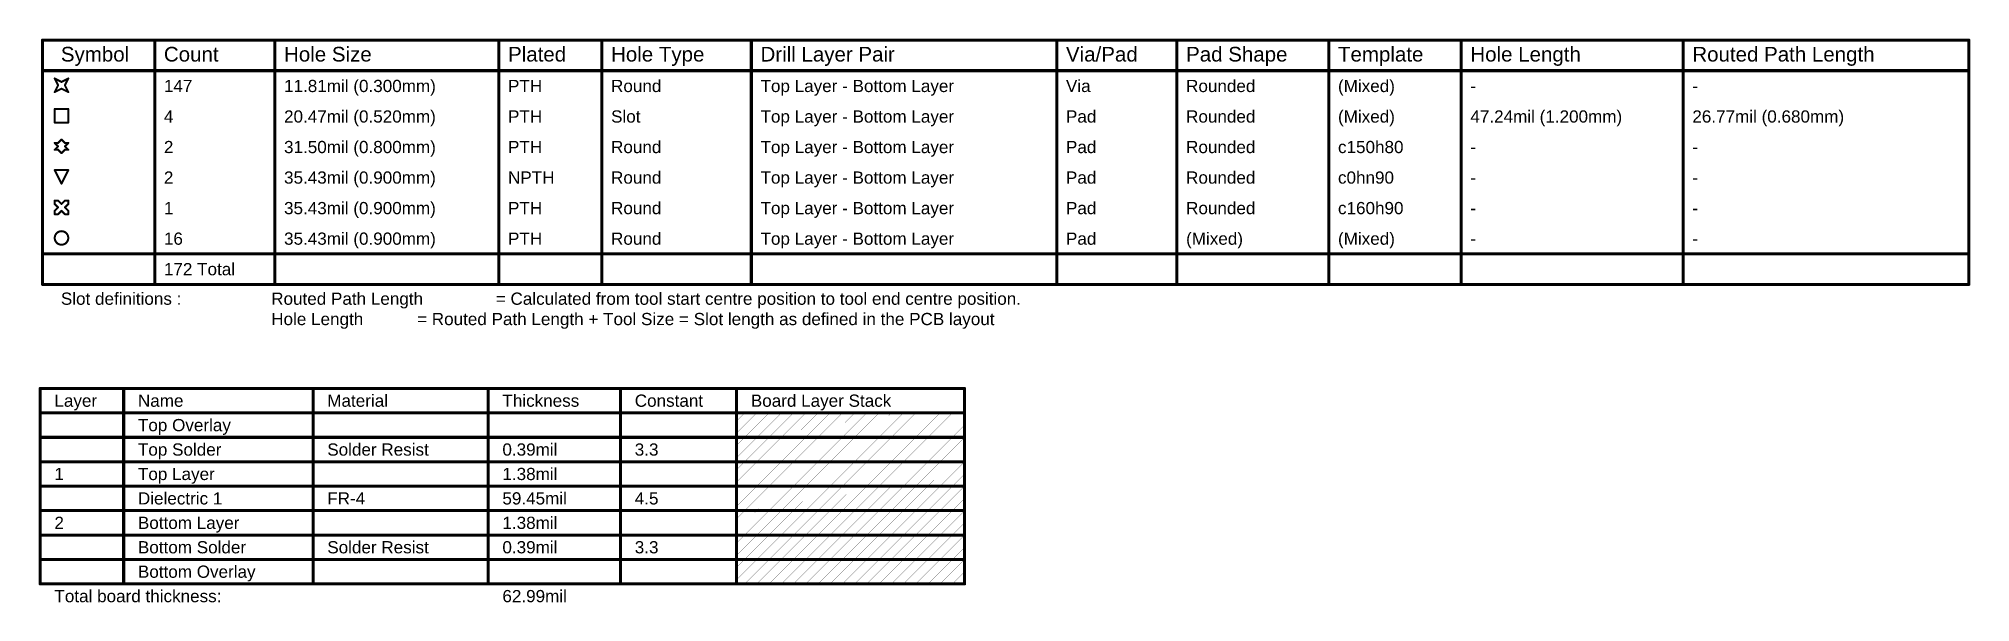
# Model space of a CAD drawing. Header units: inches. Extents: x 0 to 12.4, y -0.6 to 2.2.
# Drawn here: x 2.91 to 12.39, y -0.6 to 2.17 of the extents above; entities that cross this region are included whole.
import ezdxf

# ---------------------------------------------------------------- set-up
doc = ezdxf.new("R2010")
doc.units = ezdxf.units.IN
doc.header["$MEASUREMENT"] = 0
doc.layers.add('Drill Drawing', color=1, linetype='Continuous')
doc.layers.add('Fabrication', color=76, linetype='Continuous')
doc.styles.add('Arial', font='', dxfattribs={"height": 0.2})
doc.styles.get('Arial').set_extended_font_data('Arial')

msp = doc.modelspace()

# ---------------------------------------------------------------- texts
at = {"layer": 'Drill Drawing', "style": 'Arial'}
for s, height, p in [('Symbol', 0.072, (3.0154, 2.056)), ('Count', 0.072, (3.5212, 2.056)), ('Hole Size', 0.072, (4.1111, 2.056)), ('Plated', 0.072, (5.2108, 2.056)), ('Hole Type', 0.072, (5.7166, 2.056)), ('Drill Layer Pair', 0.072, (6.4504, 2.056)), ('Via/Pad', 0.072, (7.95, 2.056)), ('Pad Shape', 0.072, (8.5398, 2.056)), ('Template', 0.072, (9.2856, 2.056)), ('Hole Length', 0.072, (9.9355, 2.056)), ('Routed Path Length', 0.072, (11.0252, 2.056)), ('147', 0.06, (3.5212, 1.906)), ('11.81mil (0.300mm)', 0.06, (4.1111, 1.906)), ('PTH', 0.06, (5.2108, 1.906)), ('Round', 0.06, (5.7166, 1.906)), ('Top Layer - Bottom Layer', 0.06, (6.4504, 1.906)), ('Via', 0.06, (7.95, 1.906)), ('Rounded', 0.06, (8.5398, 1.906)), ('(Mixed)', 0.06, (9.2856, 1.906)), ('-', 0.06, (9.9355, 1.906)), ('-', 0.06, (11.0252, 1.906)), ('4', 0.06, (3.5212, 1.756)), ('20.47mil (0.520mm)', 0.06, (4.1111, 1.756)), ('PTH', 0.06, (5.2108, 1.756)), ('Slot', 0.06, (5.7166, 1.756)), ('Top Layer - Bottom Layer', 0.06, (6.4504, 1.756)), ('Pad', 0.06, (7.95, 1.756)), ('Rounded', 0.06, (8.5398, 1.756)), ('(Mixed)', 0.06, (9.2856, 1.756)), ('47.24mil (1.200mm)', 0.06, (9.9355, 1.756)), ('26.77mil (0.680mm)', 0.06, (11.0252, 1.756)), ('2', 0.06, (3.5212, 1.606)), ('31.50mil (0.800mm)', 0.06, (4.1111, 1.606)), ('PTH', 0.06, (5.2108, 1.606)), ('Round', 0.06, (5.7166, 1.606)), ('Top Layer - Bottom Layer', 0.06, (6.4504, 1.606)), ('Pad', 0.06, (7.95, 1.606)), ('Rounded', 0.06, (8.5398, 1.606)), ('c150h80', 0.06, (9.2856, 1.606)), ('-', 0.06, (9.9355, 1.606)), ('-', 0.06, (11.0252, 1.606)), ('35.43mil (0.900mm)', 0.06, (4.1111, 1.456)), ('Round', 0.06, (5.7166, 1.456)), ('Pad', 0.06, (7.95, 1.456)), ('Rounded', 0.06, (8.5398, 1.456)), ('c0hn90', 0.06, (9.2856, 1.456)), ('2', 0.06, (3.5212, 1.456)), ('NPTH', 0.06, (5.2108, 1.456)), ('Top Layer - Bottom Layer', 0.06, (6.4504, 1.456)), ('-', 0.06, (9.9355, 1.456)), ('-', 0.06, (11.0252, 1.456)), ('1', 0.06, (3.5212, 1.306)), ('35.43mil (0.900mm)', 0.06, (4.1111, 1.306)), ('PTH', 0.06, (5.2108, 1.306)), ('Round', 0.06, (5.7166, 1.306)), ('Top Layer - Bottom Layer', 0.06, (6.4504, 1.306)), ('Pad', 0.06, (7.95, 1.306)), ('Rounded', 0.06, (8.5398, 1.306)), ('c160h90', 0.06, (9.2856, 1.306)), ('-', 0.06, (9.9355, 1.306)), ('-', 0.06, (11.0252, 1.306)), ('16', 0.06, (3.5212, 1.156)), ('35.43mil (0.900mm)', 0.06, (4.1111, 1.156)), ('PTH', 0.06, (5.2108, 1.156)), ('Round', 0.06, (5.7166, 1.156)), ('Top Layer - Bottom Layer', 0.06, (6.4504, 1.156)), ('Pad', 0.06, (7.95, 1.156)), ('(Mixed)', 0.06, (8.5398, 1.156)), ('(Mixed)', 0.06, (9.2856, 1.156)), ('-', 0.06, (9.9355, 1.156)), ('-', 0.06, (11.0252, 1.156)), ('172 Total', 0.06, (3.5212, 1.006)), ('Slot definitions :', 0.06, (3.0154, 0.861)), ('Routed Path Length', 0.06, (4.0481, 0.861)), ('= Calculated from tool start centre position to tool end centre position.', 0.06, (5.1507, 0.861)), ('Hole Length', 0.06, (4.0481, 0.7611)), (' = Routed Path Length + Tool Size = Slot length as defined in the PCB layout', 0.06, (4.7409, 0.7611))]:
    msp.add_text(s, height=height, dxfattribs=at).set_placement(p)
at = {"layer": 'Fabrication', "style": 'Arial'}
for s, p in [('Layer', (2.9837, 0.36)), ('Name', (3.3937, 0.36)), ('Material', (4.3234, 0.36)), ('Thickness', (5.1832, 0.36)), ('Constant', (5.833, 0.36)), ('Board Layer Stack', (6.4029, 0.36)), ('Top Overlay', (3.3937, 0.24)), ('Top Solder', (3.3937, 0.12)), ('Solder Resist', (4.3234, 0.12)), ('0.39mil', (5.1832, 0.12)), ('3.3', (5.833, 0.12)), ('1', (2.9837, 0)), ('Top Layer', (3.3937, 0)), ('1.38mil', (5.1832, 0)), ('Dielectric 1', (3.3937, -0.12)), ('FR-4', (4.3234, -0.12)), ('59.45mil', (5.1832, -0.12)), ('4.5', (5.833, -0.12)), ('2', (2.9837, -0.24)), ('Bottom Layer', (3.3937, -0.24)), ('1.38mil', (5.1832, -0.24)), ('Bottom Solder', (3.3937, -0.36)), ('Solder Resist', (4.3234, -0.36)), ('0.39mil', (5.1832, -0.36)), ('3.3', (5.833, -0.36)), ('Bottom Overlay', (3.3937, -0.48)), ('Total board thickness:', (2.9837, -0.6)), ('62.99mil', (5.1832, -0.6))]:
    msp.add_text(s, height=0.06, dxfattribs=at).set_placement(p)

# ---------------------------------------------------------------- linework, layer by layer
at = {"layer": 'Drill Drawing'}
for points, const_width in [([(2.9254, 2.161), (12.3828, 2.161)], 0.015), ([(2.9254, 0.961), (2.9254, 2.161)], 0.015), ([(3.4762, 0.961), (3.4762, 2.161)], 0.015), ([(4.0661, 0.961), (4.0661, 2.161)], 0.015), ([(5.1658, 0.961), (5.1658, 2.161)], 0.015), ([(5.6716, 0.961), (5.6716, 2.161)], 0.015), ([(6.4054, 0.961), (6.4054, 2.161)], 0.015), ([(7.905, 0.961), (7.905, 2.161)], 0.015), ([(8.4948, 0.961), (8.4948, 2.161)], 0.015), ([(9.2406, 0.961), (9.2406, 2.161)], 0.015), ([(9.8905, 0.961), (9.8905, 2.161)], 0.015), ([(10.9802, 0.961), (10.9802, 2.161)], 0.015), ([(12.3828, 0.961), (12.3828, 2.161)], 0.015), ([(2.9254, 2.011), (12.3828, 2.011)], 0.015), ([(2.9852, 1.9727), (3.0185, 1.956)], 0.01), ([(2.9852, 1.9727), (3.0018, 1.9393)], 0.01), ([(2.9852, 1.906), (3.0018, 1.9393)], 0.01), ([(2.9852, 1.906), (3.0185, 1.9227)], 0.01), ([(3.0185, 1.956), (3.0518, 1.9727)], 0.01), ([(3.0185, 1.9227), (3.0518, 1.906)], 0.01), ([(3.0352, 1.9393), (3.0518, 1.9727)], 0.01), ([(3.0352, 1.9393), (3.0518, 1.906)], 0.01), ([(2.9852, 1.8227), (3.0518, 1.8227)], 0.01), ([(2.9852, 1.756), (2.9852, 1.8227)], 0.01), ([(3.0518, 1.756), (3.0518, 1.8227)], 0.01), ([(2.9852, 1.756), (3.0518, 1.756)], 0.01), ([(2.9852, 1.656), (3.0018, 1.6393)], 0.01), ([(2.9852, 1.656), (3.0018, 1.656)], 0.01), ([(2.9852, 1.6227), (3.0018, 1.6393)], 0.01), ([(2.9852, 1.6227), (3.0018, 1.6227)], 0.01), ([(3.0018, 1.656), (3.0185, 1.6727)], 0.01), ([(3.0018, 1.6227), (3.0185, 1.606)], 0.01), ([(3.0185, 1.6727), (3.0352, 1.656)], 0.01), ([(3.0185, 1.606), (3.0352, 1.6227)], 0.01), ([(3.0352, 1.656), (3.0518, 1.656)], 0.01), ([(3.0352, 1.6393), (3.0518, 1.656)], 0.01), ([(3.0352, 1.6393), (3.0518, 1.6227)], 0.01), ([(3.0352, 1.6227), (3.0518, 1.6227)], 0.01), ([(2.9852, 1.5227), (3.0518, 1.5227)], 0.01), ([(2.9852, 1.5227), (3.0185, 1.456)], 0.01), ([(3.0185, 1.456), (3.0518, 1.5227)], 0.01), ([(2.9852, 1.356), (2.9852, 1.3727)], 0.01), ([(2.9852, 1.3727), (3.0018, 1.3727)], 0.01), ([(2.9852, 1.356), (3.0018, 1.3393)], 0.01), ([(2.9852, 1.3227), (3.0018, 1.3393)], 0.01), ([(3.0018, 1.3727), (3.0185, 1.356)], 0.01), ([(3.0185, 1.356), (3.0352, 1.3727)], 0.01), ([(3.0352, 1.3727), (3.0518, 1.3727)], 0.01), ([(3.0352, 1.3393), (3.0518, 1.356)], 0.01), ([(3.0352, 1.3393), (3.0518, 1.3227)], 0.01), ([(3.0518, 1.356), (3.0518, 1.3727)], 0.01), ([(2.9852, 1.306), (2.9852, 1.3227)], 0.01), ([(2.9852, 1.306), (3.0018, 1.306)], 0.01), ([(3.0018, 1.306), (3.0185, 1.3227)], 0.01), ([(3.0185, 1.3227), (3.0352, 1.306)], 0.01), ([(3.0352, 1.306), (3.0518, 1.306)], 0.01), ([(3.0518, 1.306), (3.0518, 1.3227)], 0.01), ([(2.9254, 1.111), (12.3828, 1.111)], 0.015), ([(2.9254, 0.961), (12.3828, 0.961)], 0.015)]:
    msp.add_lwpolyline(points, dxfattribs=dict(at, const_width=const_width))
for points, const_width in [([(2.9216, 2.161, 1), (2.9291, 2.161, 1)], 0.0075), ([(2.9216, 2.161, 1), (2.9291, 2.161, 1)], 0.0075), ([(3.4725, 2.161, 1), (3.48, 2.161, 1)], 0.0075), ([(4.0623, 2.161, 1), (4.0698, 2.161, 1)], 0.0075), ([(5.162, 2.161, 1), (5.1695, 2.161, 1)], 0.0075), ([(5.6679, 2.161, 1), (5.6754, 2.161, 1)], 0.0075), ([(6.4017, 2.161, 1), (6.4092, 2.161, 1)], 0.0075), ([(7.9013, 2.161, 1), (7.9088, 2.161, 1)], 0.0075), ([(8.4911, 2.161, 1), (8.4986, 2.161, 1)], 0.0075), ([(9.2369, 2.161, 1), (9.2444, 2.161, 1)], 0.0075), ([(9.8867, 2.161, 1), (9.8942, 2.161, 1)], 0.0075), ([(10.9764, 2.161, 1), (10.9839, 2.161, 1)], 0.0075), ([(12.379, 2.161, 1), (12.3865, 2.161, 1)], 0.0075), ([(12.379, 2.161, 1), (12.3865, 2.161, 1)], 0.0075), ([(2.9216, 2.011, 1), (2.9291, 2.011, 1)], 0.0075), ([(12.379, 2.011, 1), (12.3865, 2.011, 1)], 0.0075), ([(2.9827, 1.9727, 1), (2.9877, 1.9727, 1)], 0.005), ([(2.9827, 1.9727, 1), (2.9877, 1.9727, 1)], 0.005), ([(2.9827, 1.906, 1), (2.9877, 1.906, 1)], 0.005), ([(2.9827, 1.906, 1), (2.9877, 1.906, 1)], 0.005), ([(2.9993, 1.9393, 1), (3.0043, 1.9393, 1)], 0.005), ([(2.9993, 1.9393, 1), (3.0043, 1.9393, 1)], 0.005), ([(3.016, 1.956, 1), (3.021, 1.956, 1)], 0.005), ([(3.016, 1.956, 1), (3.021, 1.956, 1)], 0.005), ([(3.016, 1.9227, 1), (3.021, 1.9227, 1)], 0.005), ([(3.016, 1.9227, 1), (3.021, 1.9227, 1)], 0.005), ([(3.0327, 1.9393, 1), (3.0377, 1.9393, 1)], 0.005), ([(3.0327, 1.9393, 1), (3.0377, 1.9393, 1)], 0.005), ([(3.0493, 1.9727, 1), (3.0543, 1.9727, 1)], 0.005), ([(3.0493, 1.9727, 1), (3.0543, 1.9727, 1)], 0.005), ([(3.0493, 1.906, 1), (3.0543, 1.906, 1)], 0.005), ([(3.0493, 1.906, 1), (3.0543, 1.906, 1)], 0.005), ([(2.9827, 1.8227, 1), (2.9877, 1.8227, 1)], 0.005), ([(2.9827, 1.8227, 1), (2.9877, 1.8227, 1)], 0.005), ([(3.0493, 1.8227, 1), (3.0543, 1.8227, 1)], 0.005), ([(3.0493, 1.8227, 1), (3.0543, 1.8227, 1)], 0.005), ([(2.9827, 1.756, 1), (2.9877, 1.756, 1)], 0.005), ([(2.9827, 1.756, 1), (2.9877, 1.756, 1)], 0.005), ([(3.0493, 1.756, 1), (3.0543, 1.756, 1)], 0.005), ([(3.0493, 1.756, 1), (3.0543, 1.756, 1)], 0.005), ([(2.9827, 1.656, 1), (2.9877, 1.656, 1)], 0.005), ([(2.9827, 1.656, 1), (2.9877, 1.656, 1)], 0.005), ([(2.9827, 1.6227, 1), (2.9877, 1.6227, 1)], 0.005), ([(2.9827, 1.6227, 1), (2.9877, 1.6227, 1)], 0.005), ([(2.9993, 1.656, 1), (3.0043, 1.656, 1)], 0.005), ([(2.9993, 1.656, 1), (3.0043, 1.656, 1)], 0.005), ([(2.9993, 1.6393, 1), (3.0043, 1.6393, 1)], 0.005), ([(2.9993, 1.6393, 1), (3.0043, 1.6393, 1)], 0.005), ([(2.9993, 1.6227, 1), (3.0043, 1.6227, 1)], 0.005), ([(2.9993, 1.6227, 1), (3.0043, 1.6227, 1)], 0.005), ([(3.016, 1.6727, 1), (3.021, 1.6727, 1)], 0.005), ([(3.016, 1.6727, 1), (3.021, 1.6727, 1)], 0.005), ([(3.0327, 1.656, 1), (3.0377, 1.656, 1)], 0.005), ([(3.0327, 1.656, 1), (3.0377, 1.656, 1)], 0.005), ([(3.0327, 1.6393, 1), (3.0377, 1.6393, 1)], 0.005), ([(3.0327, 1.6393, 1), (3.0377, 1.6393, 1)], 0.005), ([(3.0327, 1.6227, 1), (3.0377, 1.6227, 1)], 0.005), ([(3.0327, 1.6227, 1), (3.0377, 1.6227, 1)], 0.005), ([(3.0493, 1.656, 1), (3.0543, 1.656, 1)], 0.005), ([(3.0493, 1.656, 1), (3.0543, 1.656, 1)], 0.005), ([(3.0493, 1.6227, 1), (3.0543, 1.6227, 1)], 0.005), ([(3.0493, 1.6227, 1), (3.0543, 1.6227, 1)], 0.005), ([(2.9827, 1.5227, 1), (2.9877, 1.5227, 1)], 0.005), ([(2.9827, 1.5227, 1), (2.9877, 1.5227, 1)], 0.005), ([(3.016, 1.606, 1), (3.021, 1.606, 1)], 0.005), ([(3.016, 1.606, 1), (3.021, 1.606, 1)], 0.005), ([(3.0493, 1.5227, 1), (3.0543, 1.5227, 1)], 0.005), ([(3.0493, 1.5227, 1), (3.0543, 1.5227, 1)], 0.005), ([(3.016, 1.456, 1), (3.021, 1.456, 1)], 0.005), ([(3.016, 1.456, 1), (3.021, 1.456, 1)], 0.005), ([(2.9827, 1.3727, 1), (2.9877, 1.3727, 1)], 0.005), ([(2.9827, 1.3727, 1), (2.9877, 1.3727, 1)], 0.005), ([(2.9827, 1.356, 1), (2.9877, 1.356, 1)], 0.005), ([(2.9827, 1.356, 1), (2.9877, 1.356, 1)], 0.005), ([(2.9993, 1.3727, 1), (3.0043, 1.3727, 1)], 0.005), ([(2.9993, 1.3727, 1), (3.0043, 1.3727, 1)], 0.005), ([(2.9993, 1.3393, 1), (3.0043, 1.3393, 1)], 0.005), ([(2.9993, 1.3393, 1), (3.0043, 1.3393, 1)], 0.005), ([(3.016, 1.356, 1), (3.021, 1.356, 1)], 0.005), ([(3.016, 1.356, 1), (3.021, 1.356, 1)], 0.005), ([(3.0327, 1.3727, 1), (3.0377, 1.3727, 1)], 0.005), ([(3.0327, 1.3727, 1), (3.0377, 1.3727, 1)], 0.005), ([(3.0327, 1.3393, 1), (3.0377, 1.3393, 1)], 0.005), ([(3.0327, 1.3393, 1), (3.0377, 1.3393, 1)], 0.005), ([(3.0493, 1.3727, 1), (3.0543, 1.3727, 1)], 0.005), ([(3.0493, 1.3727, 1), (3.0543, 1.3727, 1)], 0.005), ([(3.0493, 1.356, 1), (3.0543, 1.356, 1)], 0.005), ([(3.0493, 1.356, 1), (3.0543, 1.356, 1)], 0.005), ([(2.9827, 1.3227, 1), (2.9877, 1.3227, 1)], 0.005), ([(2.9827, 1.3227, 1), (2.9877, 1.3227, 1)], 0.005), ([(2.9827, 1.306, 1), (2.9877, 1.306, 1)], 0.005), ([(2.9827, 1.306, 1), (2.9877, 1.306, 1)], 0.005), ([(2.9993, 1.306, 1), (3.0043, 1.306, 1)], 0.005), ([(2.9993, 1.306, 1), (3.0043, 1.306, 1)], 0.005), ([(3.016, 1.3227, 1), (3.021, 1.3227, 1)], 0.005), ([(3.016, 1.3227, 1), (3.021, 1.3227, 1)], 0.005), ([(3.0327, 1.306, 1), (3.0377, 1.306, 1)], 0.005), ([(3.0327, 1.306, 1), (3.0377, 1.306, 1)], 0.005), ([(3.0493, 1.3227, 1), (3.0543, 1.3227, 1)], 0.005), ([(3.0493, 1.3227, 1), (3.0543, 1.3227, 1)], 0.005), ([(3.0493, 1.306, 1), (3.0543, 1.306, 1)], 0.005), ([(3.0493, 1.306, 1), (3.0543, 1.306, 1)], 0.005), ([(3.0518, 1.1893, 1), (2.9852, 1.1893, 1)], 0.01), ([(2.9827, 1.1893, 1), (2.9877, 1.1893, 1)], 0.005), ([(3.0493, 1.1893, 1), (3.0543, 1.1893, 1)], 0.005), ([(2.9216, 1.111, 1), (2.9291, 1.111, 1)], 0.0075), ([(12.379, 1.111, 1), (12.3865, 1.111, 1)], 0.0075), ([(2.9216, 0.961, 1), (2.9291, 0.961, 1)], 0.0075), ([(2.9216, 0.961, 1), (2.9291, 0.961, 1)], 0.0075), ([(3.4725, 0.961, 1), (3.48, 0.961, 1)], 0.0075), ([(4.0623, 0.961, 1), (4.0698, 0.961, 1)], 0.0075), ([(5.162, 0.961, 1), (5.1695, 0.961, 1)], 0.0075), ([(5.6679, 0.961, 1), (5.6754, 0.961, 1)], 0.0075), ([(6.4017, 0.961, 1), (6.4092, 0.961, 1)], 0.0075), ([(7.9013, 0.961, 1), (7.9088, 0.961, 1)], 0.0075), ([(8.4911, 0.961, 1), (8.4986, 0.961, 1)], 0.0075), ([(9.2369, 0.961, 1), (9.2444, 0.961, 1)], 0.0075), ([(9.8867, 0.961, 1), (9.8942, 0.961, 1)], 0.0075), ([(10.9764, 0.961, 1), (10.9839, 0.961, 1)], 0.0075), ([(12.379, 0.961, 1), (12.3865, 0.961, 1)], 0.0075), ([(12.379, 0.961, 1), (12.3865, 0.961, 1)], 0.0075)]:
    msp.add_lwpolyline(points, format="xyb", close=True, dxfattribs=dict(at, const_width=const_width))
at = {"layer": 'Fabrication'}
for points, const_width in [([(2.9137, 0.45), (7.4525, 0.45)], 0.015), ([(2.9137, -0.51), (2.9137, 0.45)], 0.015), ([(3.3237, -0.51), (3.3237, 0.45)], 0.015), ([(4.2534, -0.51), (4.2534, 0.45)], 0.015), ([(5.1132, -0.51), (5.1132, 0.45)], 0.015), ([(5.763, -0.51), (5.763, 0.45)], 0.015), ([(6.3329, -0.51), (6.3329, 0.45)], 0.015), ([(7.4525, -0.51), (7.4525, 0.45)], 0.015), ([(2.9137, 0.33), (7.4525, 0.33)], 0.015), ([(6.3329, 0.2303), (6.4325, 0.33)], 0.001), ([(6.3329, 0.2903), (6.3725, 0.33)], 0.001), ([(6.3725, 0.21), (6.4925, 0.33)], 0.001), ([(6.4325, 0.21), (6.5525, 0.33)], 0.001), ([(6.4925, 0.21), (6.6125, 0.33)], 0.001), ([(6.5525, 0.21), (6.6725, 0.33)], 0.001), ([(6.6125, 0.21), (6.7325, 0.33)], 0.001), ([(6.6725, 0.21), (6.7925, 0.33)], 0.001), ([(6.7325, 0.21), (6.8525, 0.33)], 0.001), ([(6.7925, 0.21), (6.9125, 0.33)], 0.001), ([(6.8525, 0.21), (6.9725, 0.33)], 0.001), ([(6.9125, 0.21), (7.0325, 0.33)], 0.001), ([(6.9725, 0.21), (7.0925, 0.33)], 0.001), ([(7.0325, 0.21), (7.1525, 0.33)], 0.001), ([(7.0925, 0.21), (7.2125, 0.33)], 0.001), ([(7.1525, 0.21), (7.2725, 0.33)], 0.001), ([(7.2125, 0.21), (7.3325, 0.33)], 0.001), ([(7.2725, 0.21), (7.3925, 0.33)], 0.001), ([(7.3325, 0.21), (7.4525, 0.33)], 0.001), ([(2.9137, 0.21), (3.3237, 0.21)], 0.015), ([(3.3237, 0.21), (4.2534, 0.21)], 0.015), ([(4.2534, 0.21), (5.1132, 0.21)], 0.015), ([(5.1132, 0.21), (5.763, 0.21)], 0.015), ([(5.763, 0.21), (6.3329, 0.21)], 0.015), ([(6.3329, 0.21), (7.4525, 0.21)], 0.015), ([(6.3329, 0.1103), (6.4325, 0.21)], 0.001), ([(6.3329, 0.1703), (6.3725, 0.21)], 0.001), ([(6.3725, 0.09), (6.4925, 0.21)], 0.001), ([(6.4325, 0.09), (6.5525, 0.21)], 0.001), ([(6.4925, 0.09), (6.6125, 0.21)], 0.001), ([(6.5525, 0.09), (6.6725, 0.21)], 0.001), ([(6.6125, 0.09), (6.7325, 0.21)], 0.001), ([(6.6725, 0.09), (6.7925, 0.21)], 0.001), ([(6.7325, 0.09), (6.8525, 0.21)], 0.001), ([(6.7925, 0.09), (6.9125, 0.21)], 0.001), ([(6.8525, 0.09), (6.9725, 0.21)], 0.001), ([(6.9125, 0.09), (7.0325, 0.21)], 0.001), ([(6.9725, 0.09), (7.0925, 0.21)], 0.001), ([(7.0325, 0.09), (7.1525, 0.21)], 0.001), ([(7.0925, 0.09), (7.2125, 0.21)], 0.001), ([(7.1525, 0.09), (7.2725, 0.21)], 0.001), ([(7.2125, 0.09), (7.3325, 0.21)], 0.001), ([(7.2725, 0.09), (7.3925, 0.21)], 0.001), ([(7.3325, 0.09), (7.4525, 0.21)], 0.001), ([(7.3925, 0.21), (7.4525, 0.27)], 0.001), ([(2.9137, 0.09), (3.3237, 0.09)], 0.015), ([(3.3237, 0.09), (4.2534, 0.09)], 0.015), ([(4.2534, 0.09), (5.1132, 0.09)], 0.015), ([(5.1132, 0.09), (5.763, 0.09)], 0.015), ([(5.763, 0.09), (6.3329, 0.09)], 0.015), ([(6.3329, 0.09), (7.4525, 0.09)], 0.015), ([(7.3925, 0.09), (7.4525, 0.15)], 0.001), ([(6.3329, -0.0097), (6.4325, 0.09)], 0.001), ([(6.3329, 0.0503), (6.3725, 0.09)], 0.001), ([(6.3725, -0.03), (6.4925, 0.09)], 0.001), ([(6.4325, -0.03), (6.5525, 0.09)], 0.001), ([(6.4925, -0.03), (6.6125, 0.09)], 0.001), ([(6.5525, -0.03), (6.6725, 0.09)], 0.001), ([(6.6125, -0.03), (6.7325, 0.09)], 0.001), ([(6.6725, -0.03), (6.7925, 0.09)], 0.001), ([(6.7325, -0.03), (6.8525, 0.09)], 0.001), ([(6.7925, -0.03), (6.9125, 0.09)], 0.001), ([(6.8525, -0.03), (6.9725, 0.09)], 0.001), ([(6.9125, -0.03), (7.0325, 0.09)], 0.001), ([(6.9725, -0.03), (7.0925, 0.09)], 0.001), ([(7.0325, -0.03), (7.1525, 0.09)], 0.001), ([(7.0925, -0.03), (7.2125, 0.09)], 0.001), ([(7.1525, -0.03), (7.2725, 0.09)], 0.001), ([(7.2125, -0.03), (7.3325, 0.09)], 0.001), ([(7.2725, -0.03), (7.3925, 0.09)], 0.001), ([(7.3325, -0.03), (7.4525, 0.09)], 0.001), ([(7.3925, -0.03), (7.4525, 0.03)], 0.001), ([(2.9137, -0.03), (3.3237, -0.03)], 0.015), ([(3.3237, -0.03), (4.2534, -0.03)], 0.015), ([(4.2534, -0.03), (5.1132, -0.03)], 0.015), ([(5.1132, -0.03), (5.763, -0.03)], 0.015), ([(5.763, -0.03), (6.3329, -0.03)], 0.015), ([(6.3329, -0.03), (7.4525, -0.03)], 0.015), ([(6.3329, -0.1297), (6.4325, -0.03)], 0.001), ([(6.3329, -0.0697), (6.3725, -0.03)], 0.001), ([(6.3725, -0.15), (6.4925, -0.03)], 0.001), ([(6.4325, -0.15), (6.5525, -0.03)], 0.001), ([(6.4925, -0.15), (6.6125, -0.03)], 0.001), ([(6.5525, -0.15), (6.6725, -0.03)], 0.001), ([(6.6125, -0.15), (6.7325, -0.03)], 0.001), ([(6.6725, -0.15), (6.7925, -0.03)], 0.001), ([(6.7325, -0.15), (6.8525, -0.03)], 0.001), ([(6.7925, -0.15), (6.9125, -0.03)], 0.001), ([(6.8525, -0.15), (6.9725, -0.03)], 0.001), ([(6.9125, -0.15), (7.0325, -0.03)], 0.001), ([(6.9725, -0.15), (7.0925, -0.03)], 0.001), ([(7.0325, -0.15), (7.1525, -0.03)], 0.001), ([(7.0925, -0.15), (7.2125, -0.03)], 0.001), ([(7.1525, -0.15), (7.2725, -0.03)], 0.001), ([(7.2125, -0.15), (7.3325, -0.03)], 0.001), ([(7.2725, -0.15), (7.3925, -0.03)], 0.001), ([(7.3325, -0.15), (7.4525, -0.03)], 0.001), ([(7.3925, -0.15), (7.4525, -0.09)], 0.001), ([(2.9137, -0.15), (3.3237, -0.15)], 0.015), ([(3.3237, -0.15), (4.2534, -0.15)], 0.015), ([(4.2534, -0.15), (5.1132, -0.15)], 0.015), ([(5.1132, -0.15), (5.763, -0.15)], 0.015), ([(5.763, -0.15), (6.3329, -0.15)], 0.015), ([(6.3329, -0.15), (7.4525, -0.15)], 0.015), ([(6.3329, -0.2497), (6.4325, -0.15)], 0.001), ([(6.3329, -0.1897), (6.3725, -0.15)], 0.001), ([(6.3725, -0.27), (6.4925, -0.15)], 0.001), ([(6.4325, -0.27), (6.5525, -0.15)], 0.001), ([(6.4925, -0.27), (6.6125, -0.15)], 0.001), ([(6.5525, -0.27), (6.6725, -0.15)], 0.001), ([(6.6125, -0.27), (6.7325, -0.15)], 0.001), ([(6.6725, -0.27), (6.7925, -0.15)], 0.001), ([(6.7325, -0.27), (6.8525, -0.15)], 0.001), ([(6.7925, -0.27), (6.9125, -0.15)], 0.001), ([(6.8525, -0.27), (6.9725, -0.15)], 0.001), ([(6.9125, -0.27), (7.0325, -0.15)], 0.001), ([(6.9725, -0.27), (7.0925, -0.15)], 0.001), ([(7.0325, -0.27), (7.1525, -0.15)], 0.001), ([(7.0925, -0.27), (7.2125, -0.15)], 0.001), ([(7.1525, -0.27), (7.2725, -0.15)], 0.001), ([(7.2125, -0.27), (7.3325, -0.15)], 0.001), ([(7.2725, -0.27), (7.3925, -0.15)], 0.001), ([(7.3325, -0.27), (7.4525, -0.15)], 0.001), ([(2.9137, -0.27), (3.3237, -0.27)], 0.015), ([(3.3237, -0.27), (4.2534, -0.27)], 0.015), ([(4.2534, -0.27), (5.1132, -0.27)], 0.015), ([(5.1132, -0.27), (5.763, -0.27)], 0.015), ([(5.763, -0.27), (6.3329, -0.27)], 0.015), ([(6.3329, -0.27), (7.4525, -0.27)], 0.015), ([(6.3329, -0.3697), (6.4325, -0.27)], 0.001), ([(6.3329, -0.3097), (6.3725, -0.27)], 0.001), ([(6.3725, -0.39), (6.4925, -0.27)], 0.001), ([(6.4325, -0.39), (6.5525, -0.27)], 0.001), ([(6.4925, -0.39), (6.6125, -0.27)], 0.001), ([(6.5525, -0.39), (6.6725, -0.27)], 0.001), ([(6.6125, -0.39), (6.7325, -0.27)], 0.001), ([(6.6725, -0.39), (6.7925, -0.27)], 0.001), ([(6.7325, -0.39), (6.8525, -0.27)], 0.001), ([(6.7925, -0.39), (6.9125, -0.27)], 0.001), ([(6.8525, -0.39), (6.9725, -0.27)], 0.001), ([(6.9125, -0.39), (7.0325, -0.27)], 0.001), ([(6.9725, -0.39), (7.0925, -0.27)], 0.001), ([(7.0325, -0.39), (7.1525, -0.27)], 0.001), ([(7.0925, -0.39), (7.2125, -0.27)], 0.001), ([(7.1525, -0.39), (7.2725, -0.27)], 0.001), ([(7.2125, -0.39), (7.3325, -0.27)], 0.001), ([(7.2725, -0.39), (7.3925, -0.27)], 0.001), ([(7.3325, -0.39), (7.4525, -0.27)], 0.001), ([(7.3925, -0.27), (7.4525, -0.21)], 0.001), ([(7.3925, -0.39), (7.4525, -0.33)], 0.001), ([(2.9137, -0.39), (3.3237, -0.39)], 0.015), ([(3.3237, -0.39), (4.2534, -0.39)], 0.015), ([(4.2534, -0.39), (5.1132, -0.39)], 0.015), ([(5.1132, -0.39), (5.763, -0.39)], 0.015), ([(5.763, -0.39), (6.3329, -0.39)], 0.015), ([(6.3329, -0.39), (7.4525, -0.39)], 0.015), ([(6.3329, -0.4897), (6.4325, -0.39)], 0.001), ([(6.3329, -0.4297), (6.3725, -0.39)], 0.001), ([(6.3725, -0.51), (6.4925, -0.39)], 0.001), ([(6.4325, -0.51), (6.5525, -0.39)], 0.001), ([(6.4925, -0.51), (6.6125, -0.39)], 0.001), ([(6.5525, -0.51), (6.6725, -0.39)], 0.001), ([(6.6125, -0.51), (6.7325, -0.39)], 0.001), ([(6.6725, -0.51), (6.7925, -0.39)], 0.001), ([(6.7325, -0.51), (6.8525, -0.39)], 0.001), ([(6.7925, -0.51), (6.9125, -0.39)], 0.001), ([(6.8525, -0.51), (6.9725, -0.39)], 0.001), ([(6.9125, -0.51), (7.0325, -0.39)], 0.001), ([(6.9725, -0.51), (7.0925, -0.39)], 0.001), ([(7.0325, -0.51), (7.1525, -0.39)], 0.001), ([(7.0925, -0.51), (7.2125, -0.39)], 0.001), ([(7.1525, -0.51), (7.2725, -0.39)], 0.001), ([(7.2125, -0.51), (7.3325, -0.39)], 0.001), ([(7.2725, -0.51), (7.3925, -0.39)], 0.001), ([(7.3325, -0.51), (7.4525, -0.39)], 0.001), ([(7.3925, -0.51), (7.4525, -0.45)], 0.001), ([(2.9137, -0.51), (3.3237, -0.51)], 0.015), ([(3.3237, -0.51), (4.2534, -0.51)], 0.015), ([(4.2534, -0.51), (5.1132, -0.51)], 0.015), ([(5.1132, -0.51), (5.763, -0.51)], 0.015), ([(5.763, -0.51), (6.3329, -0.51)], 0.015), ([(6.3329, -0.51), (7.4525, -0.51)], 0.015)]:
    msp.add_lwpolyline(points, dxfattribs=dict(at, const_width=const_width))
for points, const_width in [([(2.91, 0.45, 1), (2.9175, 0.45, 1)], 0.0075), ([(2.91, 0.45, 1), (2.9175, 0.45, 1)], 0.0075), ([(3.3199, 0.45, 1), (3.3274, 0.45, 1)], 0.0075), ([(4.2496, 0.45, 1), (4.2571, 0.45, 1)], 0.0075), ([(5.1094, 0.45, 1), (5.1169, 0.45, 1)], 0.0075), ([(5.7592, 0.45, 1), (5.7668, 0.45, 1)], 0.0075), ([(6.3291, 0.45, 1), (6.3366, 0.45, 1)], 0.0075), ([(7.4488, 0.45, 1), (7.4563, 0.45, 1)], 0.0075), ([(7.4488, 0.45, 1), (7.4563, 0.45, 1)], 0.0075), ([(2.91, 0.33, 1), (2.9175, 0.33, 1)], 0.0075), ([(6.3326, 0.2903, 1), (6.3331, 0.2903, 1)], 0.0005), ([(6.3723, 0.33, 1), (6.3728, 0.33, 1)], 0.0005), ([(6.4323, 0.33, 1), (6.4328, 0.33, 1)], 0.0005), ([(6.4923, 0.33, 1), (6.4928, 0.33, 1)], 0.0005), ([(6.5523, 0.33, 1), (6.5528, 0.33, 1)], 0.0005), ([(6.6123, 0.33, 1), (6.6128, 0.33, 1)], 0.0005), ([(6.6723, 0.33, 1), (6.6728, 0.33, 1)], 0.0005), ([(6.7323, 0.33, 1), (6.7328, 0.33, 1)], 0.0005), ([(6.7923, 0.33, 1), (6.7928, 0.33, 1)], 0.0005), ([(6.8523, 0.33, 1), (6.8528, 0.33, 1)], 0.0005), ([(6.9123, 0.33, 1), (6.9128, 0.33, 1)], 0.0005), ([(6.9723, 0.33, 1), (6.9728, 0.33, 1)], 0.0005), ([(7.0323, 0.33, 1), (7.0328, 0.33, 1)], 0.0005), ([(7.0923, 0.33, 1), (7.0928, 0.33, 1)], 0.0005), ([(7.1523, 0.33, 1), (7.1528, 0.33, 1)], 0.0005), ([(7.2123, 0.33, 1), (7.2128, 0.33, 1)], 0.0005), ([(7.2723, 0.33, 1), (7.2728, 0.33, 1)], 0.0005), ([(7.3323, 0.33, 1), (7.3328, 0.33, 1)], 0.0005), ([(7.3923, 0.33, 1), (7.3928, 0.33, 1)], 0.0005), ([(7.4488, 0.33, 1), (7.4563, 0.33, 1)], 0.0075), ([(7.4523, 0.33, 1), (7.4528, 0.33, 1)], 0.0005), ([(2.91, 0.21, 1), (2.9175, 0.21, 1)], 0.0075), ([(3.3199, 0.21, 1), (3.3274, 0.21, 1)], 0.0075), ([(3.3199, 0.21, 1), (3.3274, 0.21, 1)], 0.0075), ([(4.2496, 0.21, 1), (4.2571, 0.21, 1)], 0.0075), ([(4.2496, 0.21, 1), (4.2571, 0.21, 1)], 0.0075), ([(5.1094, 0.21, 1), (5.1169, 0.21, 1)], 0.0075), ([(5.1094, 0.21, 1), (5.1169, 0.21, 1)], 0.0075), ([(5.7592, 0.21, 1), (5.7668, 0.21, 1)], 0.0075), ([(5.7592, 0.21, 1), (5.7668, 0.21, 1)], 0.0075), ([(6.3291, 0.21, 1), (6.3366, 0.21, 1)], 0.0075), ([(6.3291, 0.21, 1), (6.3366, 0.21, 1)], 0.0075), ([(6.3326, 0.2303, 1), (6.3331, 0.2303, 1)], 0.0005), ([(6.3723, 0.21, 1), (6.3728, 0.21, 1)], 0.0005), ([(6.3723, 0.21, 1), (6.3728, 0.21, 1)], 0.0005), ([(6.4323, 0.21, 1), (6.4328, 0.21, 1)], 0.0005), ([(6.4323, 0.21, 1), (6.4328, 0.21, 1)], 0.0005), ([(6.4923, 0.21, 1), (6.4928, 0.21, 1)], 0.0005), ([(6.4923, 0.21, 1), (6.4928, 0.21, 1)], 0.0005), ([(6.5523, 0.21, 1), (6.5528, 0.21, 1)], 0.0005), ([(6.5523, 0.21, 1), (6.5528, 0.21, 1)], 0.0005), ([(6.6123, 0.21, 1), (6.6128, 0.21, 1)], 0.0005), ([(6.6123, 0.21, 1), (6.6128, 0.21, 1)], 0.0005), ([(6.6723, 0.21, 1), (6.6728, 0.21, 1)], 0.0005), ([(6.6723, 0.21, 1), (6.6728, 0.21, 1)], 0.0005), ([(6.7323, 0.21, 1), (6.7328, 0.21, 1)], 0.0005), ([(6.7323, 0.21, 1), (6.7328, 0.21, 1)], 0.0005), ([(6.7923, 0.21, 1), (6.7928, 0.21, 1)], 0.0005), ([(6.7923, 0.21, 1), (6.7928, 0.21, 1)], 0.0005), ([(6.8523, 0.21, 1), (6.8528, 0.21, 1)], 0.0005), ([(6.8523, 0.21, 1), (6.8528, 0.21, 1)], 0.0005), ([(6.9123, 0.21, 1), (6.9128, 0.21, 1)], 0.0005), ([(6.9123, 0.21, 1), (6.9128, 0.21, 1)], 0.0005), ([(6.9723, 0.21, 1), (6.9728, 0.21, 1)], 0.0005), ([(6.9723, 0.21, 1), (6.9728, 0.21, 1)], 0.0005), ([(7.0323, 0.21, 1), (7.0328, 0.21, 1)], 0.0005), ([(7.0323, 0.21, 1), (7.0328, 0.21, 1)], 0.0005), ([(7.0923, 0.21, 1), (7.0928, 0.21, 1)], 0.0005), ([(7.0923, 0.21, 1), (7.0928, 0.21, 1)], 0.0005), ([(7.1523, 0.21, 1), (7.1528, 0.21, 1)], 0.0005), ([(7.1523, 0.21, 1), (7.1528, 0.21, 1)], 0.0005), ([(7.2123, 0.21, 1), (7.2128, 0.21, 1)], 0.0005), ([(7.2123, 0.21, 1), (7.2128, 0.21, 1)], 0.0005), ([(7.2723, 0.21, 1), (7.2728, 0.21, 1)], 0.0005), ([(7.2723, 0.21, 1), (7.2728, 0.21, 1)], 0.0005), ([(7.3323, 0.21, 1), (7.3328, 0.21, 1)], 0.0005), ([(7.3323, 0.21, 1), (7.3328, 0.21, 1)], 0.0005), ([(7.3923, 0.21, 1), (7.3928, 0.21, 1)], 0.0005), ([(7.3923, 0.21, 1), (7.3928, 0.21, 1)], 0.0005), ([(7.4488, 0.21, 1), (7.4563, 0.21, 1)], 0.0075), ([(7.4523, 0.27, 1), (7.4528, 0.27, 1)], 0.0005), ([(7.4523, 0.21, 1), (7.4528, 0.21, 1)], 0.0005), ([(2.91, 0.09, 1), (2.9175, 0.09, 1)], 0.0075), ([(3.3199, 0.09, 1), (3.3274, 0.09, 1)], 0.0075), ([(3.3199, 0.09, 1), (3.3274, 0.09, 1)], 0.0075), ([(4.2496, 0.09, 1), (4.2571, 0.09, 1)], 0.0075), ([(4.2496, 0.09, 1), (4.2571, 0.09, 1)], 0.0075), ([(5.1094, 0.09, 1), (5.1169, 0.09, 1)], 0.0075), ([(5.1094, 0.09, 1), (5.1169, 0.09, 1)], 0.0075), ([(5.7592, 0.09, 1), (5.7668, 0.09, 1)], 0.0075), ([(5.7592, 0.09, 1), (5.7668, 0.09, 1)], 0.0075), ([(6.3291, 0.09, 1), (6.3366, 0.09, 1)], 0.0075), ([(6.3291, 0.09, 1), (6.3366, 0.09, 1)], 0.0075), ([(6.3326, 0.1703, 1), (6.3331, 0.1703, 1)], 0.0005), ([(6.3326, 0.1103, 1), (6.3331, 0.1103, 1)], 0.0005), ([(7.4488, 0.09, 1), (7.4563, 0.09, 1)], 0.0075), ([(7.4523, 0.15, 1), (7.4528, 0.15, 1)], 0.0005), ([(6.3326, 0.0503, 1), (6.3331, 0.0503, 1)], 0.0005), ([(6.3723, 0.09, 1), (6.3728, 0.09, 1)], 0.0005), ([(6.3723, 0.09, 1), (6.3728, 0.09, 1)], 0.0005), ([(6.4323, 0.09, 1), (6.4328, 0.09, 1)], 0.0005), ([(6.4323, 0.09, 1), (6.4328, 0.09, 1)], 0.0005), ([(6.4923, 0.09, 1), (6.4928, 0.09, 1)], 0.0005), ([(6.4923, 0.09, 1), (6.4928, 0.09, 1)], 0.0005), ([(6.5523, 0.09, 1), (6.5528, 0.09, 1)], 0.0005), ([(6.5523, 0.09, 1), (6.5528, 0.09, 1)], 0.0005), ([(6.6123, 0.09, 1), (6.6128, 0.09, 1)], 0.0005), ([(6.6123, 0.09, 1), (6.6128, 0.09, 1)], 0.0005), ([(6.6723, 0.09, 1), (6.6728, 0.09, 1)], 0.0005), ([(6.6723, 0.09, 1), (6.6728, 0.09, 1)], 0.0005), ([(6.7323, 0.09, 1), (6.7328, 0.09, 1)], 0.0005), ([(6.7323, 0.09, 1), (6.7328, 0.09, 1)], 0.0005), ([(6.7923, 0.09, 1), (6.7928, 0.09, 1)], 0.0005), ([(6.7923, 0.09, 1), (6.7928, 0.09, 1)], 0.0005), ([(6.8523, 0.09, 1), (6.8528, 0.09, 1)], 0.0005), ([(6.8523, 0.09, 1), (6.8528, 0.09, 1)], 0.0005), ([(6.9123, 0.09, 1), (6.9128, 0.09, 1)], 0.0005), ([(6.9123, 0.09, 1), (6.9128, 0.09, 1)], 0.0005), ([(6.9723, 0.09, 1), (6.9728, 0.09, 1)], 0.0005), ([(6.9723, 0.09, 1), (6.9728, 0.09, 1)], 0.0005), ([(7.0323, 0.09, 1), (7.0328, 0.09, 1)], 0.0005), ([(7.0323, 0.09, 1), (7.0328, 0.09, 1)], 0.0005), ([(7.0923, 0.09, 1), (7.0928, 0.09, 1)], 0.0005), ([(7.0923, 0.09, 1), (7.0928, 0.09, 1)], 0.0005), ([(7.1523, 0.09, 1), (7.1528, 0.09, 1)], 0.0005), ([(7.1523, 0.09, 1), (7.1528, 0.09, 1)], 0.0005), ([(7.2123, 0.09, 1), (7.2128, 0.09, 1)], 0.0005), ([(7.2123, 0.09, 1), (7.2128, 0.09, 1)], 0.0005), ([(7.2723, 0.09, 1), (7.2728, 0.09, 1)], 0.0005), ([(7.2723, 0.09, 1), (7.2728, 0.09, 1)], 0.0005), ([(7.3323, 0.09, 1), (7.3328, 0.09, 1)], 0.0005), ([(7.3323, 0.09, 1), (7.3328, 0.09, 1)], 0.0005), ([(7.3923, 0.09, 1), (7.3928, 0.09, 1)], 0.0005), ([(7.3923, 0.09, 1), (7.3928, 0.09, 1)], 0.0005), ([(7.4523, 0.09, 1), (7.4528, 0.09, 1)], 0.0005), ([(7.4523, 0.03, 1), (7.4528, 0.03, 1)], 0.0005), ([(2.91, -0.03, 1), (2.9175, -0.03, 1)], 0.0075), ([(3.3199, -0.03, 1), (3.3274, -0.03, 1)], 0.0075), ([(3.3199, -0.03, 1), (3.3274, -0.03, 1)], 0.0075), ([(4.2496, -0.03, 1), (4.2571, -0.03, 1)], 0.0075), ([(4.2496, -0.03, 1), (4.2571, -0.03, 1)], 0.0075), ([(5.1094, -0.03, 1), (5.1169, -0.03, 1)], 0.0075), ([(5.1094, -0.03, 1), (5.1169, -0.03, 1)], 0.0075), ([(5.7592, -0.03, 1), (5.7668, -0.03, 1)], 0.0075), ([(5.7592, -0.03, 1), (5.7668, -0.03, 1)], 0.0075), ([(6.3291, -0.03, 1), (6.3366, -0.03, 1)], 0.0075), ([(6.3291, -0.03, 1), (6.3366, -0.03, 1)], 0.0075), ([(6.3326, -0.0097, 1), (6.3331, -0.0097, 1)], 0.0005), ([(6.3326, -0.0697, 1), (6.3331, -0.0697, 1)], 0.0005), ([(6.3723, -0.03, 1), (6.3728, -0.03, 1)], 0.0005), ([(6.3723, -0.03, 1), (6.3728, -0.03, 1)], 0.0005), ([(6.4323, -0.03, 1), (6.4328, -0.03, 1)], 0.0005), ([(6.4323, -0.03, 1), (6.4328, -0.03, 1)], 0.0005), ([(6.4923, -0.03, 1), (6.4928, -0.03, 1)], 0.0005), ([(6.4923, -0.03, 1), (6.4928, -0.03, 1)], 0.0005), ([(6.5523, -0.03, 1), (6.5528, -0.03, 1)], 0.0005), ([(6.5523, -0.03, 1), (6.5528, -0.03, 1)], 0.0005), ([(6.6123, -0.03, 1), (6.6128, -0.03, 1)], 0.0005), ([(6.6123, -0.03, 1), (6.6128, -0.03, 1)], 0.0005), ([(6.6723, -0.03, 1), (6.6728, -0.03, 1)], 0.0005), ([(6.6723, -0.03, 1), (6.6728, -0.03, 1)], 0.0005), ([(6.7323, -0.03, 1), (6.7328, -0.03, 1)], 0.0005), ([(6.7323, -0.03, 1), (6.7328, -0.03, 1)], 0.0005), ([(6.7923, -0.03, 1), (6.7928, -0.03, 1)], 0.0005), ([(6.7923, -0.03, 1), (6.7928, -0.03, 1)], 0.0005), ([(6.8523, -0.03, 1), (6.8528, -0.03, 1)], 0.0005), ([(6.8523, -0.03, 1), (6.8528, -0.03, 1)], 0.0005), ([(6.9123, -0.03, 1), (6.9128, -0.03, 1)], 0.0005), ([(6.9123, -0.03, 1), (6.9128, -0.03, 1)], 0.0005), ([(6.9723, -0.03, 1), (6.9728, -0.03, 1)], 0.0005), ([(6.9723, -0.03, 1), (6.9728, -0.03, 1)], 0.0005), ([(7.0323, -0.03, 1), (7.0328, -0.03, 1)], 0.0005), ([(7.0323, -0.03, 1), (7.0328, -0.03, 1)], 0.0005), ([(7.0923, -0.03, 1), (7.0928, -0.03, 1)], 0.0005), ([(7.0923, -0.03, 1), (7.0928, -0.03, 1)], 0.0005), ([(7.1523, -0.03, 1), (7.1528, -0.03, 1)], 0.0005), ([(7.1523, -0.03, 1), (7.1528, -0.03, 1)], 0.0005), ([(7.2123, -0.03, 1), (7.2128, -0.03, 1)], 0.0005), ([(7.2123, -0.03, 1), (7.2128, -0.03, 1)], 0.0005), ([(7.2723, -0.03, 1), (7.2728, -0.03, 1)], 0.0005), ([(7.2723, -0.03, 1), (7.2728, -0.03, 1)], 0.0005), ([(7.3323, -0.03, 1), (7.3328, -0.03, 1)], 0.0005), ([(7.3323, -0.03, 1), (7.3328, -0.03, 1)], 0.0005), ([(7.3923, -0.03, 1), (7.3928, -0.03, 1)], 0.0005), ([(7.3923, -0.03, 1), (7.3928, -0.03, 1)], 0.0005), ([(7.4488, -0.03, 1), (7.4563, -0.03, 1)], 0.0075), ([(7.4523, -0.03, 1), (7.4528, -0.03, 1)], 0.0005), ([(7.4523, -0.09, 1), (7.4528, -0.09, 1)], 0.0005), ([(2.91, -0.15, 1), (2.9175, -0.15, 1)], 0.0075), ([(3.3199, -0.15, 1), (3.3274, -0.15, 1)], 0.0075), ([(3.3199, -0.15, 1), (3.3274, -0.15, 1)], 0.0075), ([(4.2496, -0.15, 1), (4.2571, -0.15, 1)], 0.0075), ([(4.2496, -0.15, 1), (4.2571, -0.15, 1)], 0.0075), ([(5.1094, -0.15, 1), (5.1169, -0.15, 1)], 0.0075), ([(5.1094, -0.15, 1), (5.1169, -0.15, 1)], 0.0075), ([(5.7592, -0.15, 1), (5.7668, -0.15, 1)], 0.0075), ([(5.7592, -0.15, 1), (5.7668, -0.15, 1)], 0.0075), ([(6.3291, -0.15, 1), (6.3366, -0.15, 1)], 0.0075), ([(6.3291, -0.15, 1), (6.3366, -0.15, 1)], 0.0075), ([(6.3326, -0.1297, 1), (6.3331, -0.1297, 1)], 0.0005), ([(6.3326, -0.1897, 1), (6.3331, -0.1897, 1)], 0.0005), ([(6.3723, -0.15, 1), (6.3728, -0.15, 1)], 0.0005), ([(6.3723, -0.15, 1), (6.3728, -0.15, 1)], 0.0005), ([(6.4323, -0.15, 1), (6.4328, -0.15, 1)], 0.0005), ([(6.4323, -0.15, 1), (6.4328, -0.15, 1)], 0.0005), ([(6.4923, -0.15, 1), (6.4928, -0.15, 1)], 0.0005), ([(6.4923, -0.15, 1), (6.4928, -0.15, 1)], 0.0005), ([(6.5523, -0.15, 1), (6.5528, -0.15, 1)], 0.0005), ([(6.5523, -0.15, 1), (6.5528, -0.15, 1)], 0.0005), ([(6.6123, -0.15, 1), (6.6128, -0.15, 1)], 0.0005), ([(6.6123, -0.15, 1), (6.6128, -0.15, 1)], 0.0005), ([(6.6723, -0.15, 1), (6.6728, -0.15, 1)], 0.0005), ([(6.6723, -0.15, 1), (6.6728, -0.15, 1)], 0.0005), ([(6.7323, -0.15, 1), (6.7328, -0.15, 1)], 0.0005), ([(6.7323, -0.15, 1), (6.7328, -0.15, 1)], 0.0005), ([(6.7923, -0.15, 1), (6.7928, -0.15, 1)], 0.0005), ([(6.7923, -0.15, 1), (6.7928, -0.15, 1)], 0.0005), ([(6.8523, -0.15, 1), (6.8528, -0.15, 1)], 0.0005), ([(6.8523, -0.15, 1), (6.8528, -0.15, 1)], 0.0005), ([(6.9123, -0.15, 1), (6.9128, -0.15, 1)], 0.0005), ([(6.9123, -0.15, 1), (6.9128, -0.15, 1)], 0.0005), ([(6.9723, -0.15, 1), (6.9728, -0.15, 1)], 0.0005), ([(6.9723, -0.15, 1), (6.9728, -0.15, 1)], 0.0005), ([(7.0323, -0.15, 1), (7.0328, -0.15, 1)], 0.0005), ([(7.0323, -0.15, 1), (7.0328, -0.15, 1)], 0.0005), ([(7.0923, -0.15, 1), (7.0928, -0.15, 1)], 0.0005), ([(7.0923, -0.15, 1), (7.0928, -0.15, 1)], 0.0005), ([(7.1523, -0.15, 1), (7.1528, -0.15, 1)], 0.0005), ([(7.1523, -0.15, 1), (7.1528, -0.15, 1)], 0.0005), ([(7.2123, -0.15, 1), (7.2128, -0.15, 1)], 0.0005), ([(7.2123, -0.15, 1), (7.2128, -0.15, 1)], 0.0005), ([(7.2723, -0.15, 1), (7.2728, -0.15, 1)], 0.0005), ([(7.2723, -0.15, 1), (7.2728, -0.15, 1)], 0.0005), ([(7.3323, -0.15, 1), (7.3328, -0.15, 1)], 0.0005), ([(7.3323, -0.15, 1), (7.3328, -0.15, 1)], 0.0005), ([(7.3923, -0.15, 1), (7.3928, -0.15, 1)], 0.0005), ([(7.3923, -0.15, 1), (7.3928, -0.15, 1)], 0.0005), ([(7.4488, -0.15, 1), (7.4563, -0.15, 1)], 0.0075), ([(7.4523, -0.15, 1), (7.4528, -0.15, 1)], 0.0005), ([(2.91, -0.27, 1), (2.9175, -0.27, 1)], 0.0075), ([(3.3199, -0.27, 1), (3.3274, -0.27, 1)], 0.0075), ([(3.3199, -0.27, 1), (3.3274, -0.27, 1)], 0.0075), ([(4.2496, -0.27, 1), (4.2571, -0.27, 1)], 0.0075), ([(4.2496, -0.27, 1), (4.2571, -0.27, 1)], 0.0075), ([(5.1094, -0.27, 1), (5.1169, -0.27, 1)], 0.0075), ([(5.1094, -0.27, 1), (5.1169, -0.27, 1)], 0.0075), ([(5.7592, -0.27, 1), (5.7668, -0.27, 1)], 0.0075), ([(5.7592, -0.27, 1), (5.7668, -0.27, 1)], 0.0075), ([(6.3291, -0.27, 1), (6.3366, -0.27, 1)], 0.0075), ([(6.3291, -0.27, 1), (6.3366, -0.27, 1)], 0.0075), ([(6.3326, -0.2497, 1), (6.3331, -0.2497, 1)], 0.0005), ([(6.3723, -0.27, 1), (6.3728, -0.27, 1)], 0.0005), ([(6.3723, -0.27, 1), (6.3728, -0.27, 1)], 0.0005), ([(6.4323, -0.27, 1), (6.4328, -0.27, 1)], 0.0005), ([(6.4323, -0.27, 1), (6.4328, -0.27, 1)], 0.0005), ([(6.4923, -0.27, 1), (6.4928, -0.27, 1)], 0.0005), ([(6.4923, -0.27, 1), (6.4928, -0.27, 1)], 0.0005), ([(6.5523, -0.27, 1), (6.5528, -0.27, 1)], 0.0005), ([(6.5523, -0.27, 1), (6.5528, -0.27, 1)], 0.0005), ([(6.6123, -0.27, 1), (6.6128, -0.27, 1)], 0.0005), ([(6.6123, -0.27, 1), (6.6128, -0.27, 1)], 0.0005), ([(6.6723, -0.27, 1), (6.6728, -0.27, 1)], 0.0005), ([(6.6723, -0.27, 1), (6.6728, -0.27, 1)], 0.0005), ([(6.7323, -0.27, 1), (6.7328, -0.27, 1)], 0.0005), ([(6.7323, -0.27, 1), (6.7328, -0.27, 1)], 0.0005), ([(6.7923, -0.27, 1), (6.7928, -0.27, 1)], 0.0005), ([(6.7923, -0.27, 1), (6.7928, -0.27, 1)], 0.0005), ([(6.8523, -0.27, 1), (6.8528, -0.27, 1)], 0.0005), ([(6.8523, -0.27, 1), (6.8528, -0.27, 1)], 0.0005), ([(6.9123, -0.27, 1), (6.9128, -0.27, 1)], 0.0005), ([(6.9123, -0.27, 1), (6.9128, -0.27, 1)], 0.0005), ([(6.9723, -0.27, 1), (6.9728, -0.27, 1)], 0.0005), ([(6.9723, -0.27, 1), (6.9728, -0.27, 1)], 0.0005), ([(7.0323, -0.27, 1), (7.0328, -0.27, 1)], 0.0005), ([(7.0323, -0.27, 1), (7.0328, -0.27, 1)], 0.0005), ([(7.0923, -0.27, 1), (7.0928, -0.27, 1)], 0.0005), ([(7.0923, -0.27, 1), (7.0928, -0.27, 1)], 0.0005), ([(7.1523, -0.27, 1), (7.1528, -0.27, 1)], 0.0005), ([(7.1523, -0.27, 1), (7.1528, -0.27, 1)], 0.0005), ([(7.2123, -0.27, 1), (7.2128, -0.27, 1)], 0.0005), ([(7.2123, -0.27, 1), (7.2128, -0.27, 1)], 0.0005), ([(7.2723, -0.27, 1), (7.2728, -0.27, 1)], 0.0005), ([(7.2723, -0.27, 1), (7.2728, -0.27, 1)], 0.0005), ([(7.3323, -0.27, 1), (7.3328, -0.27, 1)], 0.0005), ([(7.3323, -0.27, 1), (7.3328, -0.27, 1)], 0.0005), ([(7.3923, -0.27, 1), (7.3928, -0.27, 1)], 0.0005), ([(7.3923, -0.27, 1), (7.3928, -0.27, 1)], 0.0005), ([(7.4488, -0.27, 1), (7.4563, -0.27, 1)], 0.0075), ([(7.4523, -0.21, 1), (7.4528, -0.21, 1)], 0.0005), ([(7.4523, -0.27, 1), (7.4528, -0.27, 1)], 0.0005), ([(6.3326, -0.3097, 1), (6.3331, -0.3097, 1)], 0.0005), ([(6.3326, -0.3697, 1), (6.3331, -0.3697, 1)], 0.0005), ([(7.4523, -0.33, 1), (7.4528, -0.33, 1)], 0.0005), ([(2.91, -0.39, 1), (2.9175, -0.39, 1)], 0.0075), ([(3.3199, -0.39, 1), (3.3274, -0.39, 1)], 0.0075), ([(3.3199, -0.39, 1), (3.3274, -0.39, 1)], 0.0075), ([(4.2496, -0.39, 1), (4.2571, -0.39, 1)], 0.0075), ([(4.2496, -0.39, 1), (4.2571, -0.39, 1)], 0.0075), ([(5.1094, -0.39, 1), (5.1169, -0.39, 1)], 0.0075), ([(5.1094, -0.39, 1), (5.1169, -0.39, 1)], 0.0075), ([(5.7592, -0.39, 1), (5.7668, -0.39, 1)], 0.0075), ([(5.7592, -0.39, 1), (5.7668, -0.39, 1)], 0.0075), ([(6.3291, -0.39, 1), (6.3366, -0.39, 1)], 0.0075), ([(6.3291, -0.39, 1), (6.3366, -0.39, 1)], 0.0075), ([(6.3326, -0.4297, 1), (6.3331, -0.4297, 1)], 0.0005), ([(6.3723, -0.39, 1), (6.3728, -0.39, 1)], 0.0005), ([(6.3723, -0.39, 1), (6.3728, -0.39, 1)], 0.0005), ([(6.4323, -0.39, 1), (6.4328, -0.39, 1)], 0.0005), ([(6.4323, -0.39, 1), (6.4328, -0.39, 1)], 0.0005), ([(6.4923, -0.39, 1), (6.4928, -0.39, 1)], 0.0005), ([(6.4923, -0.39, 1), (6.4928, -0.39, 1)], 0.0005), ([(6.5523, -0.39, 1), (6.5528, -0.39, 1)], 0.0005), ([(6.5523, -0.39, 1), (6.5528, -0.39, 1)], 0.0005), ([(6.6123, -0.39, 1), (6.6128, -0.39, 1)], 0.0005), ([(6.6123, -0.39, 1), (6.6128, -0.39, 1)], 0.0005), ([(6.6723, -0.39, 1), (6.6728, -0.39, 1)], 0.0005), ([(6.6723, -0.39, 1), (6.6728, -0.39, 1)], 0.0005), ([(6.7323, -0.39, 1), (6.7328, -0.39, 1)], 0.0005), ([(6.7323, -0.39, 1), (6.7328, -0.39, 1)], 0.0005), ([(6.7923, -0.39, 1), (6.7928, -0.39, 1)], 0.0005), ([(6.7923, -0.39, 1), (6.7928, -0.39, 1)], 0.0005), ([(6.8523, -0.39, 1), (6.8528, -0.39, 1)], 0.0005), ([(6.8523, -0.39, 1), (6.8528, -0.39, 1)], 0.0005), ([(6.9123, -0.39, 1), (6.9128, -0.39, 1)], 0.0005), ([(6.9123, -0.39, 1), (6.9128, -0.39, 1)], 0.0005), ([(6.9723, -0.39, 1), (6.9728, -0.39, 1)], 0.0005), ([(6.9723, -0.39, 1), (6.9728, -0.39, 1)], 0.0005), ([(7.0323, -0.39, 1), (7.0328, -0.39, 1)], 0.0005), ([(7.0323, -0.39, 1), (7.0328, -0.39, 1)], 0.0005), ([(7.0923, -0.39, 1), (7.0928, -0.39, 1)], 0.0005), ([(7.0923, -0.39, 1), (7.0928, -0.39, 1)], 0.0005), ([(7.1523, -0.39, 1), (7.1528, -0.39, 1)], 0.0005), ([(7.1523, -0.39, 1), (7.1528, -0.39, 1)], 0.0005), ([(7.2123, -0.39, 1), (7.2128, -0.39, 1)], 0.0005), ([(7.2123, -0.39, 1), (7.2128, -0.39, 1)], 0.0005), ([(7.2723, -0.39, 1), (7.2728, -0.39, 1)], 0.0005), ([(7.2723, -0.39, 1), (7.2728, -0.39, 1)], 0.0005), ([(7.3323, -0.39, 1), (7.3328, -0.39, 1)], 0.0005), ([(7.3323, -0.39, 1), (7.3328, -0.39, 1)], 0.0005), ([(7.3923, -0.39, 1), (7.3928, -0.39, 1)], 0.0005), ([(7.3923, -0.39, 1), (7.3928, -0.39, 1)], 0.0005), ([(7.4488, -0.39, 1), (7.4563, -0.39, 1)], 0.0075), ([(7.4523, -0.39, 1), (7.4528, -0.39, 1)], 0.0005), ([(7.4523, -0.45, 1), (7.4528, -0.45, 1)], 0.0005), ([(2.91, -0.51, 1), (2.9175, -0.51, 1)], 0.0075), ([(2.91, -0.51, 1), (2.9175, -0.51, 1)], 0.0075), ([(3.3199, -0.51, 1), (3.3274, -0.51, 1)], 0.0075), ([(3.3199, -0.51, 1), (3.3274, -0.51, 1)], 0.0075), ([(3.3199, -0.51, 1), (3.3274, -0.51, 1)], 0.0075), ([(4.2496, -0.51, 1), (4.2571, -0.51, 1)], 0.0075), ([(4.2496, -0.51, 1), (4.2571, -0.51, 1)], 0.0075), ([(4.2496, -0.51, 1), (4.2571, -0.51, 1)], 0.0075), ([(5.1094, -0.51, 1), (5.1169, -0.51, 1)], 0.0075), ([(5.1094, -0.51, 1), (5.1169, -0.51, 1)], 0.0075), ([(5.1094, -0.51, 1), (5.1169, -0.51, 1)], 0.0075), ([(5.7592, -0.51, 1), (5.7668, -0.51, 1)], 0.0075), ([(5.7592, -0.51, 1), (5.7668, -0.51, 1)], 0.0075), ([(5.7592, -0.51, 1), (5.7668, -0.51, 1)], 0.0075), ([(6.3291, -0.51, 1), (6.3366, -0.51, 1)], 0.0075), ([(6.3291, -0.51, 1), (6.3366, -0.51, 1)], 0.0075), ([(6.3291, -0.51, 1), (6.3366, -0.51, 1)], 0.0075), ([(6.3326, -0.4897, 1), (6.3331, -0.4897, 1)], 0.0005), ([(6.3723, -0.51, 1), (6.3728, -0.51, 1)], 0.0005), ([(6.4323, -0.51, 1), (6.4328, -0.51, 1)], 0.0005), ([(6.4923, -0.51, 1), (6.4928, -0.51, 1)], 0.0005), ([(6.5523, -0.51, 1), (6.5528, -0.51, 1)], 0.0005), ([(6.6123, -0.51, 1), (6.6128, -0.51, 1)], 0.0005), ([(6.6723, -0.51, 1), (6.6728, -0.51, 1)], 0.0005), ([(6.7323, -0.51, 1), (6.7328, -0.51, 1)], 0.0005), ([(6.7923, -0.51, 1), (6.7928, -0.51, 1)], 0.0005), ([(6.8523, -0.51, 1), (6.8528, -0.51, 1)], 0.0005), ([(6.9123, -0.51, 1), (6.9128, -0.51, 1)], 0.0005), ([(6.9723, -0.51, 1), (6.9728, -0.51, 1)], 0.0005), ([(7.0323, -0.51, 1), (7.0328, -0.51, 1)], 0.0005), ([(7.0923, -0.51, 1), (7.0928, -0.51, 1)], 0.0005), ([(7.1523, -0.51, 1), (7.1528, -0.51, 1)], 0.0005), ([(7.2123, -0.51, 1), (7.2128, -0.51, 1)], 0.0005), ([(7.2723, -0.51, 1), (7.2728, -0.51, 1)], 0.0005), ([(7.3323, -0.51, 1), (7.3328, -0.51, 1)], 0.0005), ([(7.3923, -0.51, 1), (7.3928, -0.51, 1)], 0.0005), ([(7.4488, -0.51, 1), (7.4563, -0.51, 1)], 0.0075), ([(7.4488, -0.51, 1), (7.4563, -0.51, 1)], 0.0075)]:
    msp.add_lwpolyline(points, format="xyb", close=True, dxfattribs=dict(at, const_width=const_width))

msp.set_redraw_order([(e.dxf.handle, doc.entitydb.next_handle()) for e in msp.query("TEXT MTEXT ATTDEF DIMENSION ARC_DIMENSION")])  # texts and dimensions are drawn at this point

doc.saveas('drawing.dxf')
